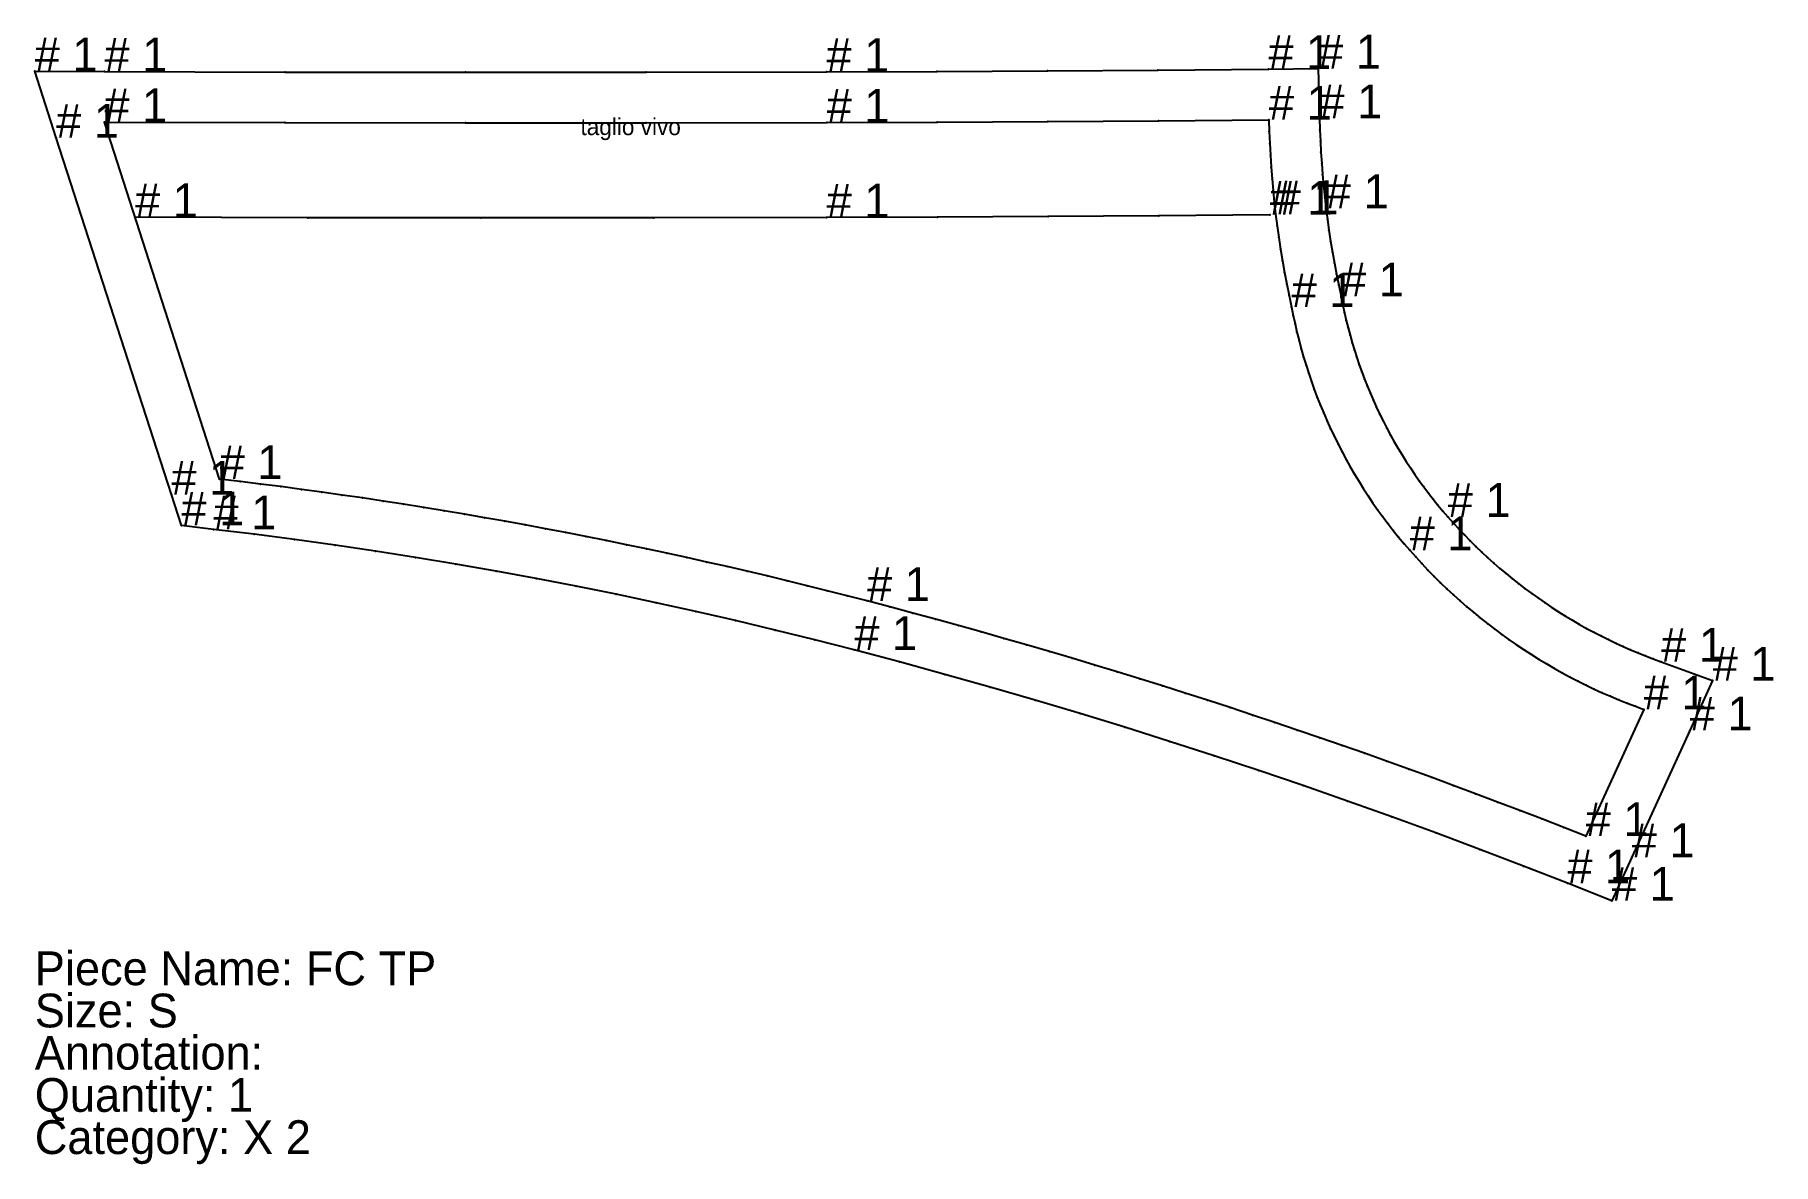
# Model space of a CAD drawing. Extents: x 0 to 5390, y -290 to 286.
# Drawn here: x 331.6 to 743.5, y -161 to 106.6 of the extents above; entities that cross this region are included whole.
import ezdxf

# ---------------------------------------------------------------- set-up
doc = ezdxf.new("R2010")
doc.units = 0

# ---------------------------------------------------------------- blocks, each defined once
blk = doc.blocks.new('FC_TPS')
at = {"layer": '1'}
blk.add_lwpolyline([(0, 97.92), (16.53, 97.87), (59.29, 97.76), (102.05, 97.7), (144.81, 97.71), (187.57, 97.77), (213.74, 97.85), (239.91, 98), (266.08, 98.2), (292.27, 98.46), (304.06, 98.58), (304.38, 86.79), (304.46, 84.06), (304.57, 81.4), (304.71, 78.75), (304.88, 76.09), (305.08, 73.44), (305.32, 70.79), (305.59, 68.14), (305.89, 65.5), (306.23, 62.88), (306.59, 60.26), (306.99, 57.65), (307.42, 55.04), (307.89, 52.44), (308.38, 49.84), (308.91, 47.25), (309.49, 44.6), (309.53, 44.36), (309.91, 42.47), (310.29, 40.69), (310.7, 38.91), (311.14, 37.14), (311.61, 35.38), (312.11, 33.62), (312.63, 31.87), (313.19, 30.14), (313.78, 28.41), (314.39, 26.69), (315.04, 24.98), (315.71, 23.29), (316.41, 21.6), (317.14, 19.93), (317.89, 18.27), (318.68, 16.62), (319.49, 14.98), (320.33, 13.36), (321.19, 11.76), (322.08, 10.16), (323, 8.59), (323.95, 7.03), (324.92, 5.48), (325.91, 3.95), (326.93, 2.44), (327.98, 0.94), (329.05, -0.53), (330.15, -1.99), (331.27, -3.43), (332.41, -4.85), (333.58, -6.26), (334.77, -7.64), (336.05, -9.08), (337.35, -10.5), (338.68, -11.9), (340.03, -13.27), (341.4, -14.63), (342.79, -15.96), (344.2, -17.27), (345.64, -18.56), (347.09, -19.83), (348.56, -21.07), (350.06, -22.29), (351.57, -23.48), (353.1, -24.65), (354.65, -25.8), (356.22, -26.92), (357.8, -28.02), (359.4, -29.09), (361.02, -30.13), (362.66, -31.15), (364.31, -32.14), (365.98, -33.11), (367.66, -34.05), (369.36, -34.96), (371.07, -35.85), (372.8, -36.71), (374.54, -37.54), (376.29, -38.34), (378.05, -39.12), (379.83, -39.86), (381.62, -40.58), (383.42, -41.27), (385.32, -41.97), (397.51, -46.42), (392.11, -58.23), (378.37, -88.26), (373.65, -98.58), (363.09, -94.44), (352.69, -90.38), (342.32, -86.4), (331.91, -82.51), (321.47, -78.7), (311, -74.96), (300.51, -71.3), (289.99, -67.73), (279.44, -64.23), (268.86, -60.82), (258.26, -57.48), (247.64, -54.22), (236.99, -51.05), (226.31, -47.95), (215.62, -44.94), (204.9, -42.01), (194.16, -39.16), (184.8, -36.76), (175.42, -34.44), (166.03, -32.2), (156.61, -30.04), (147.18, -27.97), (137.73, -25.97), (128.26, -24.06), (118.78, -22.24), (109.28, -20.49), (99.76, -18.83), (90.23, -17.25), (80.69, -15.75), (71.14, -14.34), (61.57, -13.01), (51.99, -11.76), (42.35, -10.59), (34.74, -9.67), (32.38, -2.37), (5.08, 82.18)], close=True, dxfattribs=at)
at = {"layer": '14'}
blk.add_lwpolyline([(16.5, 85.87), (59.28, 85.76), (102.05, 85.7), (144.83, 85.71), (187.61, 85.77), (213.8, 85.85), (240, 86), (266.19, 86.2), (292.39, 86.46), (292.47, 83.65), (292.58, 80.85), (292.73, 78.04), (292.91, 75.24), (293.12, 72.44), (293.37, 69.65), (293.66, 66.85), (293.98, 64.06), (294.33, 61.29), (294.72, 58.53), (295.14, 55.76), (295.6, 53.01), (296.08, 50.26), (296.61, 47.52), (297.17, 44.78), (297.76, 42.05), (298.15, 40.06), (298.57, 38.08), (299.03, 36.11), (299.52, 34.15), (300.04, 32.19), (300.59, 30.24), (301.18, 28.3), (301.8, 26.37), (302.45, 24.46), (303.13, 22.55), (303.84, 20.66), (304.59, 18.77), (305.37, 16.9), (306.17, 15.05), (307.01, 13.2), (307.88, 11.37), (308.78, 9.56), (309.71, 7.76), (310.67, 5.98), (311.66, 4.21), (312.68, 2.46), (313.73, 0.73), (314.81, -0.99), (315.91, -2.68), (317.04, -4.36), (318.21, -6.02), (319.39, -7.66), (320.61, -9.28), (321.85, -10.88), (323.12, -12.45), (324.42, -14.01), (325.74, -15.54), (327.15, -17.13), (328.58, -18.69), (330.04, -20.22), (331.52, -21.74), (333.03, -23.23), (334.56, -24.69), (336.11, -26.13), (337.68, -27.55), (339.28, -28.94), (340.9, -30.31), (342.54, -31.65), (344.21, -32.96), (345.89, -34.25), (347.59, -35.5), (349.31, -36.74), (351.06, -37.94), (352.82, -39.12), (354.6, -40.27), (356.4, -41.39), (358.21, -42.48), (360.04, -43.54), (361.89, -44.57), (363.76, -45.58), (365.64, -46.55), (367.54, -47.49), (369.45, -48.41), (371.37, -49.29), (373.31, -50.14), (375.27, -50.96), (377.23, -51.75), (379.21, -52.51), (381.2, -53.24), (367.46, -83.27), (362.25, -81.22), (357.03, -79.18), (351.8, -77.17), (346.56, -75.18), (341.32, -73.21), (336.07, -71.25), (330.81, -69.32), (325.54, -67.41), (320.27, -65.52), (314.99, -63.64), (309.71, -61.79), (304.41, -59.96), (299.11, -58.14), (293.8, -56.35), (288.49, -54.58), (283.17, -52.83), (277.84, -51.09), (272.51, -49.38), (267.17, -47.69), (261.82, -46.02), (256.47, -44.37), (251.11, -42.74), (245.74, -41.13), (240.37, -39.54), (234.99, -37.97), (229.61, -36.42), (224.22, -34.89), (218.83, -33.38), (213.42, -31.89), (208.02, -30.42), (202.61, -28.98), (197.19, -27.55), (192.46, -26.32), (187.73, -25.12), (183, -23.94), (178.26, -22.78), (173.51, -21.63), (168.76, -20.51), (164, -19.41), (159.24, -18.33), (154.48, -17.27), (149.71, -16.24), (144.93, -15.22), (140.15, -14.22), (135.37, -13.25), (130.58, -12.29), (125.79, -11.36), (121, -10.44), (116.2, -9.55), (111.39, -8.68), (106.59, -7.83), (101.78, -7), (96.96, -6.19), (92.15, -5.4), (87.32, -4.64), (82.5, -3.89), (77.67, -3.16), (72.84, -2.46), (68.01, -1.78), (63.17, -1.12), (58.33, -0.47), (53.49, 0.15), (48.65, 0.74), (43.8, 1.32)], close=True, dxfattribs=at)
at = {"layer": '2'}
for p in [(0, 97.92), (0, 97.92), (304.06, 98.58), (16.5, 85.87), (16.5, 85.87), (292.39, 86.46), (23.77, 63.36), (23.77, 63.36), (292.57, 63.96), (292.57, 63.96), (292.57, 63.96), (43.8, 1.32), (34.74, -9.67), (397.51, -46.42), (381.2, -53.24), (367.46, -83.27), (373.65, -98.58)]:
    blk.add_point(p, dxfattribs=at)
at = {"layer": '3'}
for p in [(16.53, 97.87), (59.29, 97.76), (102.05, 97.7), (144.81, 97.71), (187.57, 97.77), (213.74, 97.85), (239.91, 98), (266.08, 98.2), (292.27, 98.46), (304.38, 86.79), (59.28, 85.76), (102.05, 85.7), (144.83, 85.71), (187.61, 85.77), (213.8, 85.85), (240, 86), (266.19, 86.2), (292.47, 83.65), (304.46, 84.06), (5.08, 82.18), (292.58, 80.85), (304.57, 81.4), (304.71, 78.75), (292.73, 78.04), (292.91, 75.24), (304.88, 76.09), (293.12, 72.44), (305.08, 73.44), (305.32, 70.79), (293.37, 69.65), (293.66, 66.85), (305.59, 68.14), (64.73, 63.25), (105.69, 63.2), (146.64, 63.2), (187.6, 63.27), (213.84, 63.36), (240.09, 63.5), (266.33, 63.7), (293.98, 64.06), (305.89, 65.5), (306.23, 62.88), (294.33, 61.29), (294.72, 58.53), (306.59, 60.26), (295.14, 55.76), (306.99, 57.65), (307.42, 55.04), (295.6, 53.01), (296.08, 50.26), (307.89, 52.44), (308.38, 49.84), (296.61, 47.52), (308.91, 47.25), (297.17, 44.78), (297.76, 42.05), (309.49, 44.6), (309.53, 44.36), (309.91, 42.47), (298.15, 40.06), (298.57, 38.08), (310.29, 40.69), (310.7, 38.91), (311.14, 37.14), (299.03, 36.11), (299.52, 34.15), (311.61, 35.38), (312.11, 33.62), (300.04, 32.19), (300.59, 30.24), (312.63, 31.87), (313.19, 30.14), (301.18, 28.3), (301.8, 26.37), (313.78, 28.41), (314.39, 26.69), (315.04, 24.98), (302.45, 24.46), (303.13, 22.55), (303.84, 20.66), (315.71, 23.29), (316.41, 21.6), (304.59, 18.77), (305.37, 16.9), (317.14, 19.93), (317.89, 18.27), (318.68, 16.62), (306.17, 15.05), (307.01, 13.2), (319.49, 14.98), (320.33, 13.36), (307.88, 11.37), (308.78, 9.56), (321.19, 11.76), (322.08, 10.16), (323, 8.59), (309.71, 7.76), (310.67, 5.98), (311.66, 4.21), (323.95, 7.03), (324.92, 5.48), (48.65, 0.74), (53.49, 0.15), (312.68, 2.46), (313.73, 0.73), (325.91, 3.95), (326.93, 2.44), (327.98, 0.94), (32.38, -2.37), (58.33, -0.47), (63.17, -1.12), (68.01, -1.78), (72.84, -2.46), (77.67, -3.16), (82.5, -3.89), (314.81, -0.99), (315.91, -2.68), (329.05, -0.53), (330.15, -1.99), (331.27, -3.43), (87.32, -4.64), (92.15, -5.4), (96.96, -6.19), (101.78, -7), (106.59, -7.83), (317.04, -4.36), (318.21, -6.02), (319.39, -7.66), (332.41, -4.85), (333.58, -6.26), (334.77, -7.64), (42.35, -10.59), (51.99, -11.76), (111.39, -8.68), (116.2, -9.55), (121, -10.44), (125.79, -11.36), (130.58, -12.29), (320.61, -9.28), (321.85, -10.88), (336.05, -9.08), (337.35, -10.5), (338.68, -11.9), (61.57, -13.01), (71.14, -14.34), (80.69, -15.75), (135.37, -13.25), (140.15, -14.22), (144.93, -15.22), (149.71, -16.24), (323.12, -12.45), (324.42, -14.01), (325.74, -15.54), (340.03, -13.27), (341.4, -14.63), (342.79, -15.96), (90.23, -17.25), (99.76, -18.83), (109.28, -20.49), (154.48, -17.27), (159.24, -18.33), (164, -19.41), (168.76, -20.51), (327.15, -17.13), (328.58, -18.69), (330.04, -20.22), (344.2, -17.27), (345.64, -18.56), (347.09, -19.83), (118.78, -22.24), (128.26, -24.06), (173.51, -21.63), (178.26, -22.78), (183, -23.94), (331.52, -21.74), (333.03, -23.23), (334.56, -24.69), (348.56, -21.07), (350.06, -22.29), (351.57, -23.48), (353.1, -24.65), (137.73, -25.97), (147.18, -27.97), (187.73, -25.12), (192.46, -26.32), (197.19, -27.55), (336.11, -26.13), (337.68, -27.55), (354.65, -25.8), (356.22, -26.92), (357.8, -28.02), (156.61, -30.04), (166.03, -32.2), (202.61, -28.98), (208.02, -30.42), (213.42, -31.89), (339.28, -28.94), (340.9, -30.31), (342.54, -31.65), (359.4, -29.09), (361.02, -30.13), (362.66, -31.15), (364.31, -32.14), (175.42, -34.44), (184.8, -36.76), (218.83, -33.38), (224.22, -34.89), (229.61, -36.42), (344.21, -32.96), (345.89, -34.25), (347.59, -35.5), (349.31, -36.74), (365.98, -33.11), (367.66, -34.05), (369.36, -34.96), (371.07, -35.85), (372.8, -36.71), (194.16, -39.16), (234.99, -37.97), (240.37, -39.54), (245.74, -41.13), (351.06, -37.94), (352.82, -39.12), (354.6, -40.27), (374.54, -37.54), (376.29, -38.34), (378.05, -39.12), (379.83, -39.86), (381.62, -40.58), (204.9, -42.01), (215.62, -44.94), (251.11, -42.74), (256.47, -44.37), (356.4, -41.39), (358.21, -42.48), (360.04, -43.54), (361.89, -44.57), (383.42, -41.27), (385.32, -41.97), (226.31, -47.95), (261.82, -46.02), (267.17, -47.69), (272.51, -49.38), (363.76, -45.58), (365.64, -46.55), (367.54, -47.49), (369.45, -48.41), (371.37, -49.29), (236.99, -51.05), (277.84, -51.09), (283.17, -52.83), (373.31, -50.14), (375.27, -50.96), (377.23, -51.75), (379.21, -52.51), (247.64, -54.22), (258.26, -57.48), (288.49, -54.58), (293.8, -56.35), (268.86, -60.82), (299.11, -58.14), (304.41, -59.96), (392.11, -58.23), (279.44, -64.23), (309.71, -61.79), (314.99, -63.64), (320.27, -65.52), (289.99, -67.73), (325.54, -67.41), (330.81, -69.32), (300.51, -71.3), (336.07, -71.25), (341.32, -73.21), (311, -74.96), (346.56, -75.18), (351.8, -77.17), (321.47, -78.7), (357.03, -79.18), (362.25, -81.22), (331.91, -82.51), (342.32, -86.4), (352.69, -90.38), (378.37, -88.26), (363.09, -94.44)]:
    blk.add_point(p, dxfattribs=at)
at = {"layer": '8'}
blk.add_lwpolyline([(292.57, 63.96), (266.33, 63.7), (240.09, 63.5), (213.84, 63.36), (187.6, 63.27), (146.64, 63.2), (105.69, 63.2), (64.73, 63.25), (23.77, 63.36)], dxfattribs=at)
blk.add_point((292.57, 63.96), dxfattribs=at)
at = {"layer": '1'}
for s, p in [('# 1', (0, 97.92)), ('# 1', (0, 97.92)), ('# 1', (16.53, 97.87)), ('# 1', (187.57, 97.77)), ('# 1', (292.27, 98.46)), ('# 1', (304.06, 98.58)), ('# 1', (304.38, 86.79)), ('# 1', (5.08, 82.18)), ('# 1', (305.89, 65.5)), ('# 1', (309.49, 44.6)), ('# 1', (32.38, -2.37)), ('# 1', (334.77, -7.64)), ('# 1', (34.74, -9.67)), ('# 1', (42.35, -10.59)), ('# 1', (194.16, -39.16)), ('# 1', (385.32, -41.97)), ('# 1', (397.51, -46.42)), ('# 1', (392.11, -58.23)), ('# 1', (378.37, -88.26)), ('# 1', (363.09, -94.44)), ('# 1', (373.65, -98.58)), ('Piece Name: FC TP', (0, -118.58)), ('Size: S', (0, -128.58)), ('Annotation: ', (0, -138.58)), ('Quantity: 1', (0, -148.58)), ('Category: X 2', (0, -158.58))]:
    blk.add_text(s, height=8, dxfattribs=at).set_placement(p)
at = {"layer": '14'}
for p in [(16.5, 85.87), (16.5, 85.87), (187.61, 85.77), (292.39, 86.46), (293.98, 64.06), (297.76, 42.05), (43.8, 1.32), (325.74, -15.54), (197.19, -27.55), (381.2, -53.24), (367.46, -83.27)]:
    blk.add_text('# 1', height=8, dxfattribs=at).set_placement(p)
at = {"layer": '19'}
blk.add_text('taglio vivo', height=4, dxfattribs=at).set_placement((129.28, 82.81))
at = {"layer": '8'}
for p in [(23.77, 63.36), (187.6, 63.27), (292.57, 63.96), (292.57, 63.96)]:
    blk.add_text('# 1', height=8, dxfattribs=at).set_placement(p)

msp = doc.modelspace()

# ---------------------------------------------------------------- block references
at = {"layer": '1'}
msp.add_blockref('FC_TPS', (331.63, 0), dxfattribs=at)

doc.saveas('drawing.dxf')
